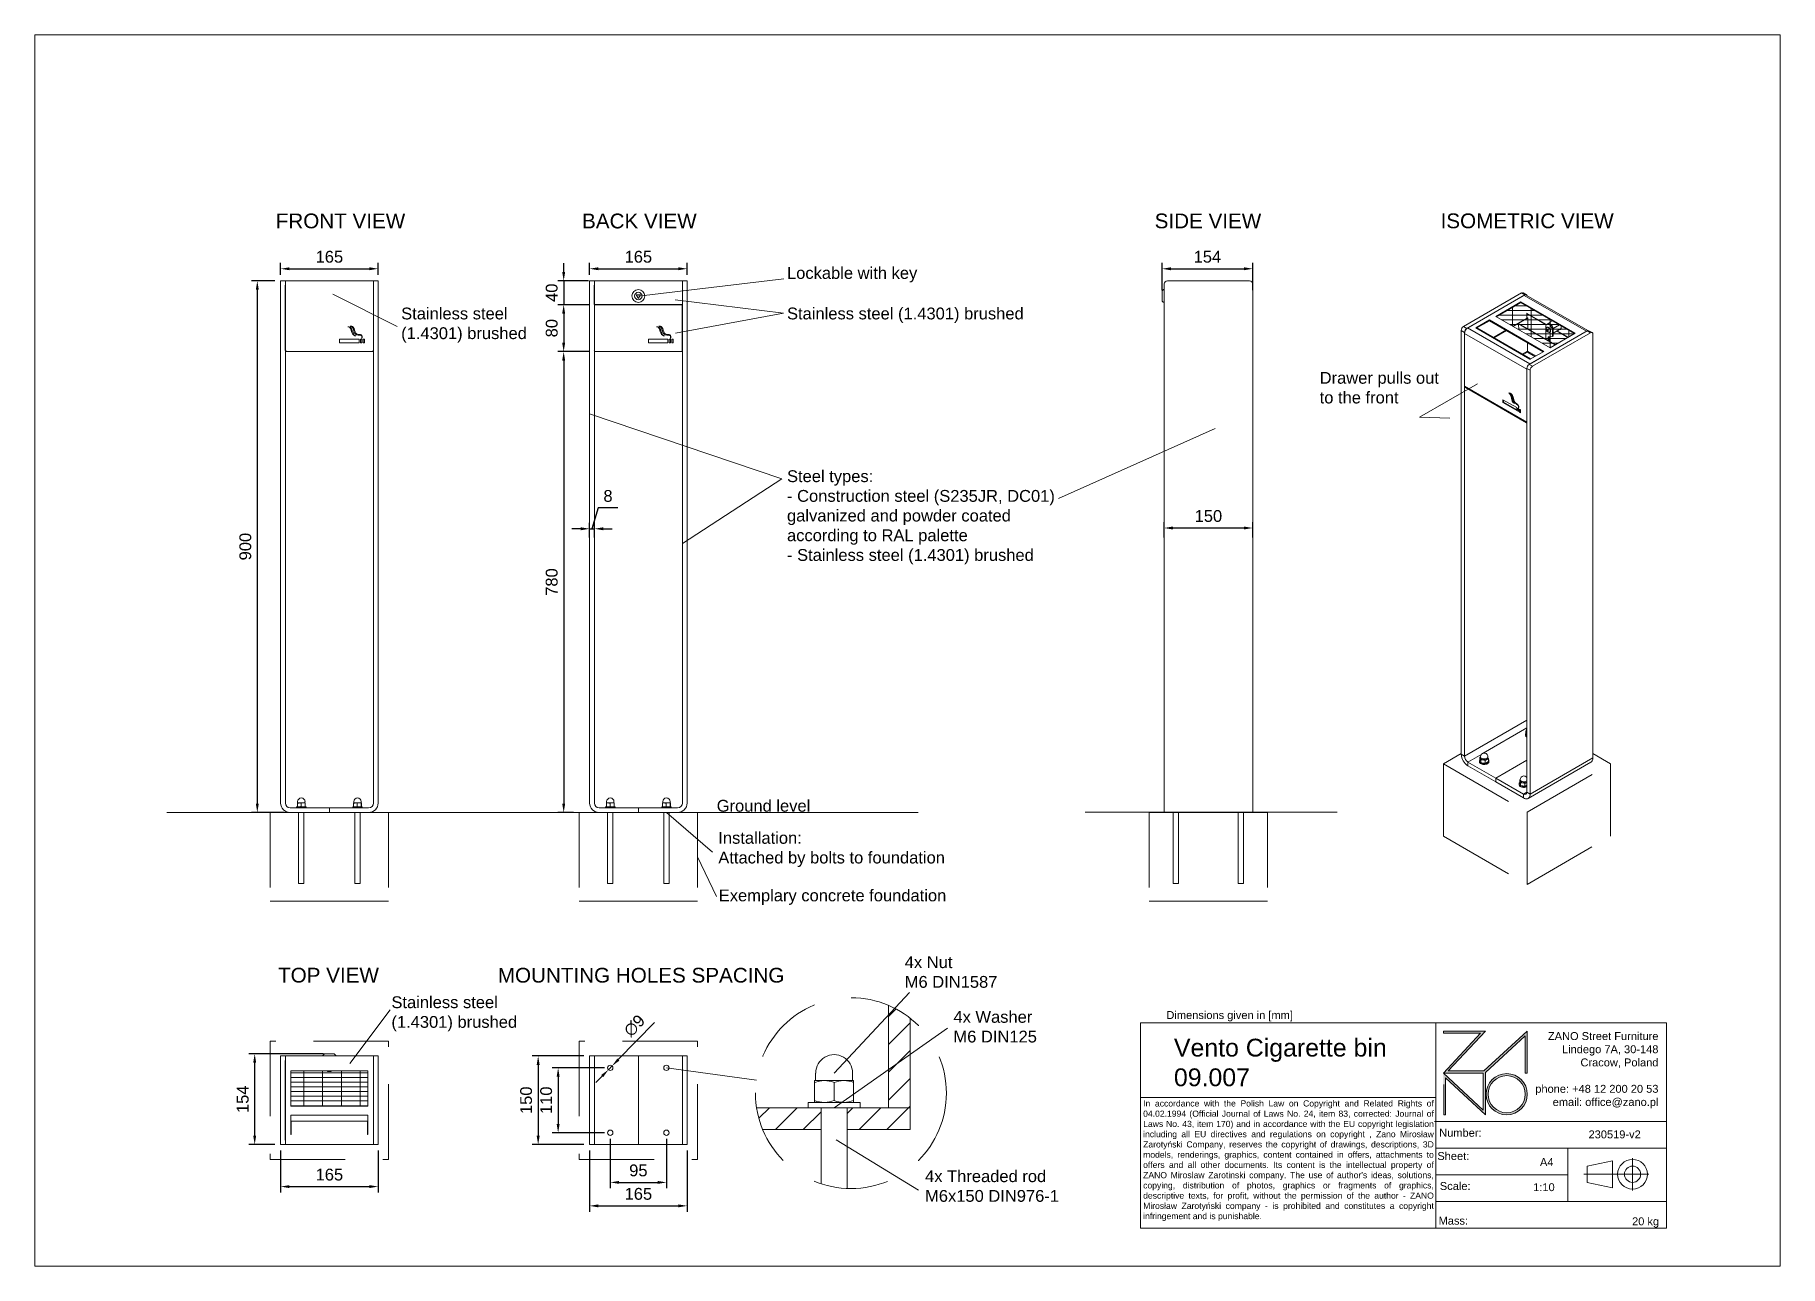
# Paper-space layout 'Layout1' of a CAD drawing. Header units: millimetres. Extents: x -15 to 281, y -7 to 201.
# The model-space entities are those that its viewports show. They can reach past a viewport. Long polylines and large blocks are cut down to what shows.
import ezdxf

# ---------------------------------------------------------------- set-up
doc = ezdxf.new("R2010")
doc.units = ezdxf.units.MM
doc.linetypes.add('HIDDEN', pattern=[1.905, 1.27, -0.635])
for name, color, linetype, lineweight in [('ZANO_O', 10, 'Continuous', 0), ('ZANO_R', 7, 'Continuous', 0), ('ZANO_R_przerywana', 7, 'HIDDEN', 0), ('ZANO_W', 1, 'Continuous', 0)]:
    doc.layers.add(name, color=color, linetype=linetype, lineweight=lineweight)
doc.layers.add('ZANO_P', color=7, linetype='Continuous', lineweight=0, true_color=0xffffff)
doc.styles.add('Arial', font='arial.ttf')
doc.styles.get("Standard").update_dxf_attribs({"font": 'ARIALUNI.TTF'})
doc.dimstyles.new('pl i ang', dxfattribs={"dimtxt": 50, "dimasz": 50, "dimexe": 1.25, "dimexo": 0.625, "dimgap": 10, "dimtad": 1, "dimtoh": 1, "dimtxsty": 'Standard', "dimcen": 2.5, "dimclrd": 1, "dimclre": 1, "dimclrt": 1, "dimadec": 0, "dimazin": 0, "dimtfac": 1, "dimtmove": 0, "dimatfit": 3, "dimfxl": 1, "dimarcsym": 1})

psp = doc.layouts.get("Layout1")

# ---------------------------------------------------------------- texts
at = {"layer": 'ZANO_O', "attachment_point": 1, "style": 'Arial'}
for s, insert, char_height, width in [('FRONT VIEW', (25.9, 170.99), 2.5, 27.6046), ('BACK VIEW', (77.75, 170.98), 2.5, 25.0476), ('SIDE VIEW', (174.67, 170.99), 2.5, 22.2681), ('ISOMETRIC VIEW', (223.07, 171), 2.5, 32.1424), ('\\pxql;{\\fArial|b0|i0|c238|p34;Lockable with key}', (112.44, 161.93), 2, 54.5279), ('\\pxql;Stainless steel \\P(1.4301) brushed', (47.13, 155.07), 2, 54.5279), ('\\pxql;Stainless steel (1.4301) brushed', (112.44, 155.07), 2, 54.5279), ('Drawer pulls out \\Pto the front', (202.6, 144.18), 2, 41.5512), ('\\pxql;Steel types:\\P- Construction steel (S235JR, DC01)\\Pgalvanized and powder coated\\Paccording to RAL palette\\P- Stainless steel (1.4301) brushed', (112.44, 127.53), 2, 54.5279), ('Ground level', (100.54, 71.74), 2, 19.6442), ('\\pxql;Installation:\\PAttached by bolts to foundation', (100.81, 66.31), 2, 43.6982), ('\\pxql;Exemplary concrete foundation', (100.89, 56.57), 2, 40.9408), ('4x Nut \\PM6 DIN1587', (132.37, 45.27), 2, 30.8338), ('TOP VIEW', (26.29, 43.32), 2.5, 24.0457), ('MOUNTING HOLES SPACING', (63.49, 43.31), 2.5, 51.246), ('\\pxql;Stainless steel \\P(1.4301) brushed', (45.48, 38.49), 2, 54.5279), ('4x Washer \\PM6 DIN125', (140.61, 36.01), 2, 33.1797), ('4x Threaded rod \\PM6x150 DIN976-1', (135.81, 9.04), 2, 27.1206)]:
    psp.add_mtext(s, dxfattribs=dict(at, insert=insert, char_height=char_height, width=width))
at = {"layer": 'ZANO_R', "attachment_point": 1, "style": 'Arial'}
for s, insert, char_height, width in [('Dimensions given in [mm]', (176.66, 35.99), 1.3388, 1792.8014), ('\\pxqr;ZANO Street Furniture\\PLindego 7A, 30-148\\PCracow, Poland\\P\\Pphone: +48 12 200 20 53\\Pemail: office@zano.pl', (227.66, 32.43), 1.3388, 32.2827), ("\\pxqj;In accordance with the Polish Law on Copyright and Related Rights of 04.02.1994 (Official Journal of Laws No. 24, item 83, corrected: Journal of Laws No. 43, item 170) and in accordance with the EU copyright legislation including all EU directives and regulations on copyright , Zano Mirosław Zarotyński Company, reserves the copyright of drawings, descriptions, 3D models, renderings, graphics, content contained in offers, attachments to offers and all other documents. Its content is the intellectual property of ZANO Miroslaw Zarotinski company. The use of author's ideas, solutions, copying, distribution of photos, graphics or fragments of graphics, descriptive texts, for profit, without the permission of the author - ZANO Mirosław Zarotyński company - is prohibited and constitutes a copyright infringement and is punishable.", (172.72, 20.88), 1.04, 49.0591), ('Number:', (222.83, 16.06), 1.339, 254.3232), ('230519-v2', (248.11, 15.79), 1.339, 10.9473), ('Sheet:', (222.52, 12.13), 1.339, 254.3232), ('A4', (239.89, 11.1), 1.339, 254.3232), ('Scale:', (222.94, 7.05), 1.339, 254.3232), ('1:10', (238.74, 6.85), 1.339, 4.2023), ('Mass:', (222.73, 1.18), 1.339, 254.3232), ('20 kg', (255.48, 1.07), 1.339, 5.8209)]:
    psp.add_mtext(s, dxfattribs=dict(at, insert=insert, char_height=char_height, width=width))
at = {"layer": 'ZANO_R', "color": 1, "insert": (177.93, 31.31), "char_height": 3.0126, "width": 44.3227, "attachment_point": 1, "style": 'Arial'}
psp.add_mtext('\\pxql;{\\C256;Vento Cigarette bin 09.007}', dxfattribs=at)

msp = doc.modelspace()

# ---------------------------------------------------------------- blocks, each defined once
blk = doc.blocks.new('*D404')
at = {"layer": 'ZANO_W', "color": 1, "lineweight": -2}
for p, q in [((619.6, 1695.6), (619.6, 1710.6)), ((661.5, 1680.6), (609.6, 1680.6)), ((619.6, 1680.6), (619.6, 1640.1)), ((662, 1640.1), (609.6, 1640.1)), ((619.6, 1625.1), (619.6, 1610.1))]:
    blk.add_line(p, q, dxfattribs=at)
at = {"layer": 'ZANO_W', "color": 1}
for points in [[(617.1, 1695.6), (622.1, 1695.6), (619.6, 1680.6)], [(622.1, 1625.1), (617.1, 1625.1), (619.6, 1640.1)]]:
    blk.add_solid(points, dxfattribs=at)
at = {"layer": 'ZANO_W', "color": 1, "insert": (599.4, 1660.3), "char_height": 20, "attachment_point": 5, "rotation": 90, "style": 'Arial'}
blk.add_mtext('40', dxfattribs=at)
blk = doc.blocks.new('*D405')
at = {"layer": 'ZANO_W', "color": 1, "lineweight": -2}
for p, q in [((662, 1640.1), (609.6, 1640.1)), ((619.6, 1625.1), (619.6, 1575.6)), ((662, 1560.6), (609.6, 1560.6))]:
    blk.add_line(p, q, dxfattribs=at)
at = {"layer": 'ZANO_W', "color": 1}
for points in [[(622.1, 1625.1), (617.1, 1625.1), (619.6, 1640.1)], [(617.1, 1575.6), (622.1, 1575.6), (619.6, 1560.6)]]:
    blk.add_solid(points, dxfattribs=at)
at = {"layer": 'ZANO_W', "color": 1, "insert": (599.4, 1600.3), "char_height": 20, "attachment_point": 5, "rotation": 90, "style": 'Arial'}
blk.add_mtext('80', dxfattribs=at)
blk = doc.blocks.new('*D406')
at = {"layer": 'ZANO_W', "color": 1, "lineweight": -2}
for p, q in [((662, 1560.6), (609.6, 1560.6)), ((619.6, 1545.6), (619.6, 795.6)), ((636, 780.6), (609.6, 780.6))]:
    blk.add_line(p, q, dxfattribs=at)
at = {"layer": 'ZANO_W', "color": 1}
for points in [[(622.1, 1545.6), (617.1, 1545.6), (619.6, 1560.6)], [(617.1, 795.6), (622.1, 795.6), (619.6, 780.6)]]:
    blk.add_solid(points, dxfattribs=at)
at = {"layer": 'ZANO_W', "color": 1, "insert": (599.4, 1170.6), "char_height": 20, "attachment_point": 5, "rotation": 90, "style": 'Arial'}
blk.add_mtext('780', dxfattribs=at)
blk = doc.blocks.new('*D408')
at = {"layer": 'ZANO_W', "color": 1, "lineweight": -2}
for p, q in [((663.5, 1690.6), (663.5, 1710.9)), ((678.5, 1700.9), (813.5, 1700.9)), ((828.5, 1690.6), (828.5, 1710.9))]:
    blk.add_line(p, q, dxfattribs=at)
at = {"layer": 'ZANO_W', "color": 1}
for points in [[(678.5, 1703.4), (678.5, 1698.4), (663.5, 1700.9)], [(813.5, 1698.4), (813.5, 1703.4), (828.5, 1700.9)]]:
    blk.add_solid(points, dxfattribs=at)
at = {"layer": 'ZANO_W', "color": 1, "insert": (746, 1721.1), "char_height": 20, "attachment_point": 5, "style": 'Arial'}
blk.add_mtext('165', dxfattribs=at)
blk = doc.blocks.new('*D409')
at = {"layer": 'ZANO_W', "color": 1, "lineweight": -2}
for p, q in [((1632.4, 1664.8), (1632.4, 1710.9)), ((1647.4, 1700.9), (1770.9, 1700.9)), ((1785.9, 1664.8), (1785.9, 1710.9))]:
    blk.add_line(p, q, dxfattribs=at)
at = {"layer": 'ZANO_W', "color": 1}
for points in [[(1647.4, 1703.4), (1647.4, 1698.4), (1632.4, 1700.9)], [(1770.9, 1698.4), (1770.9, 1703.4), (1785.9, 1700.9)]]:
    blk.add_solid(points, dxfattribs=at)
at = {"layer": 'ZANO_W', "color": 1, "insert": (1709.2, 1721.1), "char_height": 20, "attachment_point": 5, "style": 'Arial'}
blk.add_mtext('154', dxfattribs=at)
blk = doc.blocks.new('*D410')
at = {"layer": 'ZANO_W', "color": 1, "lineweight": -2}
for p, q in [((213, 371.9), (86.6, 371.9)), ((96.6, 233.4), (96.6, 356.9)), ((130.5, 218.4), (86.6, 218.4))]:
    blk.add_line(p, q, dxfattribs=at)
at = {"layer": 'ZANO_W', "color": 1}
for points in [[(99.1, 356.9), (94.1, 356.9), (96.6, 371.9)], [(94.1, 233.4), (99.1, 233.4), (96.6, 218.4)]]:
    blk.add_solid(points, dxfattribs=at)
at = {"layer": 'ZANO_W', "color": 1, "insert": (76.4, 295.1), "char_height": 20, "attachment_point": 5, "rotation": 90, "style": 'Arial'}
blk.add_mtext('154', dxfattribs=at)
blk = doc.blocks.new('*D411')
at = {"layer": 'ZANO_W', "color": 1, "lineweight": -2}
for p, q in [((140.5, 208.4), (140.5, 137.3)), ((305.5, 208.4), (305.5, 137.3)), ((155.5, 147.3), (290.5, 147.3))]:
    blk.add_line(p, q, dxfattribs=at)
at = {"layer": 'ZANO_W', "color": 1}
for points in [[(155.5, 149.8), (155.5, 144.8), (140.5, 147.3)], [(290.5, 144.8), (290.5, 149.8), (305.5, 147.3)]]:
    blk.add_solid(points, dxfattribs=at)
at = {"layer": 'ZANO_W', "color": 1, "insert": (223, 167.5), "char_height": 20, "attachment_point": 5, "style": 'Arial'}
blk.add_mtext('165', dxfattribs=at)
blk = doc.blocks.new('*D412')
at = {"layer": 'ZANO_W', "color": 1, "lineweight": -2}
for p, q in [((688.5, 348.4), (600.2, 348.4)), ((610.2, 333.4), (610.2, 253.4)), ((688.5, 238.4), (600.2, 238.4))]:
    blk.add_line(p, q, dxfattribs=at)
at = {"layer": 'ZANO_W', "color": 1}
for points in [[(612.7, 333.4), (607.7, 333.4), (610.2, 348.4)], [(607.7, 253.4), (612.7, 253.4), (610.2, 238.4)]]:
    blk.add_solid(points, dxfattribs=at)
at = {"layer": 'ZANO_W', "color": 1, "insert": (590, 293.4), "char_height": 20, "attachment_point": 5, "rotation": 90, "style": 'Arial'}
blk.add_mtext('110', dxfattribs=at)
blk = doc.blocks.new('*D413')
at = {"layer": 'ZANO_W', "color": 1, "lineweight": -2}
for p, q in [((698.5, 228.4), (698.5, 144.4)), ((793.5, 228.4), (793.5, 144.4)), ((713.5, 154.4), (778.5, 154.4))]:
    blk.add_line(p, q, dxfattribs=at)
at = {"layer": 'ZANO_W', "color": 1}
for points in [[(713.5, 156.9), (713.5, 151.9), (698.5, 154.4)], [(778.5, 151.9), (778.5, 156.9), (793.5, 154.4)]]:
    blk.add_solid(points, dxfattribs=at)
at = {"layer": 'ZANO_W', "color": 1, "insert": (746, 174.6), "char_height": 20, "attachment_point": 5, "style": 'Arial'}
blk.add_mtext('95', dxfattribs=at)
blk = doc.blocks.new('*D414')
at = {"layer": 'ZANO_W', "color": 1, "lineweight": -2}
for p, q in [((712.1, 362.3), (773.5, 424.8)), ((684.8, 334.4), (674.3, 323.7)), ((695.3, 345.1), (701.6, 351.6))]:
    blk.add_line(p, q, dxfattribs=at)
at = {"layer": 'ZANO_W', "color": 1}
for points in [[(710.4, 364), (713.9, 360.5), (701.6, 351.6)], [(686.6, 332.7), (683.1, 336.2), (695.3, 345.1)]]:
    blk.add_solid(points, dxfattribs=at)
at = {"layer": 'ZANO_W', "color": 1, "insert": (739.4, 419.7), "char_height": 20, "attachment_point": 5, "rotation": 45.562, "style": 'Arial'}
blk.add_mtext('∅9', dxfattribs=at)
blk = doc.blocks.new('*D415')
at = {"layer": 'ZANO_W', "color": 1, "lineweight": -2}
for p, q in [((653.5, 368.4), (566.4, 368.4)), ((576.4, 353.4), (576.4, 233.4)), ((653.5, 218.4), (566.4, 218.4))]:
    blk.add_line(p, q, dxfattribs=at)
at = {"layer": 'ZANO_W', "color": 1}
for points in [[(578.9, 353.4), (573.9, 353.4), (576.4, 368.4)], [(573.9, 233.4), (578.9, 233.4), (576.4, 218.4)]]:
    blk.add_solid(points, dxfattribs=at)
at = {"layer": 'ZANO_W', "color": 1, "insert": (556.1, 293.4), "char_height": 20, "attachment_point": 5, "rotation": 90, "style": 'Arial'}
blk.add_mtext('150', dxfattribs=at)
blk = doc.blocks.new('*D416')
at = {"layer": 'ZANO_W', "color": 1, "lineweight": -2}
for p, q in [((663.5, 208.4), (663.5, 104.7)), ((828.5, 208.4), (828.5, 104.7)), ((678.5, 114.7), (813.5, 114.7))]:
    blk.add_line(p, q, dxfattribs=at)
at = {"layer": 'ZANO_W', "color": 1}
for points in [[(678.5, 117.2), (678.5, 112.2), (663.5, 114.7)], [(813.5, 112.2), (813.5, 117.2), (828.5, 114.7)]]:
    blk.add_solid(points, dxfattribs=at)
at = {"layer": 'ZANO_W', "color": 1, "insert": (746, 134.9), "char_height": 20, "attachment_point": 5, "style": 'Arial'}
blk.add_mtext('165', dxfattribs=at)
blk = doc.blocks.new('*D417')
at = {"layer": 'ZANO_W', "color": 1, "lineweight": -2}
for p, q in [((663.5, 1245.8), (663.5, 1270.8)), ((678.1, 1296), (667.5, 1260.8)), ((671.5, 1245.8), (671.5, 1270.8)), ((711.2, 1296), (678.1, 1296)), ((648.5, 1260.8), (633.5, 1260.8)), ((663.5, 1260.8), (671.5, 1260.8)), ((686.5, 1260.8), (701.5, 1260.8))]:
    blk.add_line(p, q, dxfattribs=at)
at = {"layer": 'ZANO_W', "color": 1}
for points in [[(648.5, 1258.3), (648.5, 1263.3), (663.5, 1260.8)], [(686.5, 1263.3), (686.5, 1258.3), (671.5, 1260.8)]]:
    blk.add_solid(points, dxfattribs=at)
at = {"layer": 'ZANO_W', "color": 1, "insert": (694.6, 1316.2), "char_height": 20, "attachment_point": 5, "style": 'Arial'}
blk.add_mtext('8', dxfattribs=at)
blk = doc.blocks.new('*D428')
at = {"layer": 'ZANO_W', "color": 1, "lineweight": -2}
for p, q in [((140.5, 1690.6), (140.5, 1710.9)), ((155.5, 1700.9), (290.5, 1700.9)), ((305.5, 1690.6), (305.5, 1710.9))]:
    blk.add_line(p, q, dxfattribs=at)
at = {"layer": 'ZANO_W', "color": 1}
for points in [[(155.5, 1703.4), (155.5, 1698.4), (140.5, 1700.9)], [(290.5, 1698.4), (290.5, 1703.4), (305.5, 1700.9)]]:
    blk.add_solid(points, dxfattribs=at)
at = {"layer": 'ZANO_W', "color": 1, "insert": (223, 1721.1), "char_height": 20, "attachment_point": 5, "style": 'Arial'}
blk.add_mtext('165', dxfattribs=at)
blk = doc.blocks.new('*D431')
at = {"layer": 'ZANO_W', "color": 1, "lineweight": -2}
for p, q in [((130.5, 1680.6), (91, 1680.6)), ((101, 1665.6), (101, 795.6)), ((146.5, 780.6), (91, 780.6))]:
    blk.add_line(p, q, dxfattribs=at)
at = {"layer": 'ZANO_W', "color": 1}
for points in [[(103.5, 1665.6), (98.5, 1665.6), (101, 1680.6)], [(98.5, 795.6), (103.5, 795.6), (101, 780.6)]]:
    blk.add_solid(points, dxfattribs=at)
at = {"layer": 'ZANO_W', "color": 1, "insert": (80.8, 1230.6), "char_height": 20, "attachment_point": 5, "rotation": 90, "style": 'Arial'}
blk.add_mtext('900', dxfattribs=at)
blk = doc.blocks.new('*D432')
at = {"layer": 'ZANO_W', "color": 1, "lineweight": -2}
for p, q in [((1635.9, 1245.8), (1635.9, 1272.1)), ((1785.9, 1245.8), (1785.9, 1272.1)), ((1650.9, 1262.1), (1770.9, 1262.1))]:
    blk.add_line(p, q, dxfattribs=at)
at = {"layer": 'ZANO_W', "color": 1}
for points in [[(1650.9, 1264.6), (1650.9, 1259.6), (1635.9, 1262.1)], [(1770.9, 1259.6), (1770.9, 1264.6), (1785.9, 1262.1)]]:
    blk.add_solid(points, dxfattribs=at)
at = {"layer": 'ZANO_W', "color": 1, "insert": (1710.9, 1282.3), "char_height": 20, "attachment_point": 5, "style": 'Arial'}
blk.add_mtext('150', dxfattribs=at)

# ---------------------------------------------------------------- dimensions: what is measured, and where the dimension line sits
at = {"layer": 'ZANO_W'}
for base, p1, p2, picture, middle in [((305.5, 1700.9), (140.5, 1680.6), (305.5, 1680.6), '*D428', (223, 1721.1)), ((828.5, 1700.9), (663.5, 1680.6), (828.5, 1680.6), '*D408', (746, 1721.1)), ((1785.94373, 1700.92207), (1632.44372, 1654.81283), (1785.94373, 1654.81283), '*D409', (1709.19373, 1721.13353)), ((671.5, 1260.8), (663.5, 1235.8), (671.5, 1235.8), '*D417', (688.1, 1316.2)), ((1785.9, 1262.1), (1635.9, 1235.8), (1785.9, 1235.8), '*D432', (1710.9, 1282.3)), ((793.5, 154.4), (698.5, 238.4), (793.5, 238.4), '*D413', (746, 174.6)), ((305.5, 147.3), (140.5, 218.4), (305.5, 218.4), '*D411', (223, 167.5))]:
    dim = msp.add_linear_dim(base=base, p1=p1, p2=p2, dimstyle='pl i ang', override={"dimtxt": 20, "dimasz": 15, "dimexe": 10, "dimexo": 10, "dimtoh": 0, "dimdec": 0, "dimtxsty": 'Arial', "dimtdec": 0, "dimtmove": 1}, dxfattribs=at)
    dim.commit()
    dim.dimension.update_dxf_attribs({"geometry": picture, "text_midpoint": middle})
dim = msp.add_linear_dim(base=(619.57149, 1640.06282), p1=(671.49682, 1680.56281), p2=(671.99681, 1640.06282), angle=90, dimstyle='pl i ang', override={"dimtxt": 20, "dimasz": 15, "dimexe": 10, "dimexo": 10, "dimtoh": 0, "dimdec": 0, "dimtxsty": 'Arial', "dimtdec": 0, "dimtmove": 1}, dxfattribs=at)
dim.commit()
dim.dimension.update_dxf_attribs({"geometry": '*D404', "text_midpoint": (619.57149, 1660.31282), "dimtype": 160})
for base, p1, p2, picture, middle in [((101, 780.6), (140.5, 1680.6), (156.5, 780.6), '*D431', (80.8, 1230.6)), ((619.57149, 1560.5628), (671.99681, 1640.06282), (671.99681, 1560.5628), '*D405', (599.36003, 1600.31281)), ((619.6, 780.6), (672, 1560.6), (646, 780.6), '*D406', (599.4, 1170.6)), ((96.56713, 371.854633), (140.492465, 218.354627), (222.99246, 371.854633), '*D410', (76.35567, 295.10463)), ((610.2, 238.4), (698.5, 348.4), (698.5, 238.4), '*D412', (590, 293.4))]:
    dim = msp.add_linear_dim(base=base, p1=p1, p2=p2, angle=90, dimstyle='pl i ang', override={"dimtxt": 20, "dimasz": 15, "dimexe": 10, "dimexo": 10, "dimtoh": 0, "dimdec": 0, "dimtxsty": 'Arial', "dimtdec": 0, "dimtmove": 1}, dxfattribs=at)
    dim.commit()
    dim.dimension.update_dxf_attribs({"geometry": picture, "text_midpoint": middle})
dim = msp.add_diameter_dim_2p(p1=(695.3, 345.1), p2=(701.6, 351.6), dimstyle='pl i ang', override={"dimtxt": 20, "dimasz": 15, "dimexe": 10, "dimexo": 10, "dimtoh": 0, "dimdec": 0, "dimtxsty": 'Arial', "dimtdec": 0, "dimtmove": 1}, dxfattribs=at)
dim.commit()
dim.dimension.update_dxf_attribs({"geometry": '*D414', "text_midpoint": (754.2, 405.2), "dimtype": 163})
for p1, p2, distance, picture, middle in [((663.5, 368.4), (663.5, 218.4), -87.1, '*D415', (556.1, 293.4)), ((663.5, 218.4), (828.5, 218.4), -103.6, '*D416', (746, 134.9))]:
    dim = msp.add_aligned_dim(p1=p1, p2=p2, distance=distance, dimstyle='pl i ang', override={"dimtxt": 20, "dimasz": 15, "dimexe": 10, "dimexo": 10, "dimtoh": 0, "dimdec": 0, "dimtxsty": 'Arial', "dimtdec": 0, "dimtmove": 1}, dxfattribs=at)
    dim.commit()
    dim.dimension.update_dxf_attribs({"geometry": picture, "text_midpoint": middle})

# ---------------------------------------------------------------- hatches: boundary and pattern name
at = {"layer": 'ZANO_R'}
h = msp.add_hatch(dxfattribs=at)
h.set_pattern_fill('GRATE', color=256, scale=10, style=0)
h.set_pattern_definition([(0, (-1235.07, 42.859), (0, 7.9375), []), (90, (-1235.07, 42.86), (-31.75, 2e-15), [])])
h.paths.add_polyline_path([(2239.6, 1644.8), (2331.5, 1591.7), (2289.1, 1567.2), (2197.2, 1620.3)], flags=0)
h = msp.add_hatch(dxfattribs=at)
h.set_pattern_fill('GRATE', color=256, scale=10, style=0)
h.set_pattern_definition([(0, (-709.173, -1080.976), (0, 7.9375), []), (90, (-709.173, -1080.976), (-31.75, 2e-15), [])])
h.paths.add_polyline_path([(158, 343.4), (158, 283.4), (288, 283.4), (288, 343.4)], flags=0)

# ---------------------------------------------------------------- linework, layer by layer
for p, q in [((148.5, 1680.6), (140.5, 1680.6)), ((140.5, 1680.6), (140.5, 1675.1)), ((140.5, 796.6), (140.5, 1675.1)), ((148.4, 1673.1), (148.4, 1563.3)), ((148.5, 1675.1), (148.5, 1680.6)), ((148.5, 1680.6), (297.5, 1680.6)), ((148.5, 796.6), (148.5, 1675.1)), ((297.5, 1680.6), (305.5, 1680.6)), ((297.5, 1675.1), (297.5, 1680.6)), ((297.5, 796.6), (297.5, 1675.1)), ((297.5, 1673.1), (297.5, 1563.3)), ((305.5, 1680.6), (305.5, 1675.1)), ((305.5, 796.6), (305.5, 1675.1)), ((671.5, 1680.6), (663.5, 1680.6)), ((663.5, 1680.6), (663.5, 1675.1)), ((663.5, 796.6), (663.5, 1675.1)), ((671.4, 1673.1), (671.4, 1640.6)), ((671.5, 1675.1), (671.5, 1680.6)), ((820.5, 1680.6), (671.5, 1680.6)), ((671.5, 796.6), (671.5, 1675.1)), ((746, 1650.4), (742.2, 1657)), ((742.2, 1657), (749.8, 1657)), ((749.8, 1657), (746, 1650.4)), ((820.5, 1680.6), (828.5, 1680.6)), ((820.5, 1675.1), (820.5, 1680.6)), ((820.5, 796.6), (820.5, 1675.1)), ((820.5, 1673.1), (820.5, 1640.6)), ((828.5, 1680.6), (828.5, 1675.1)), ((828.5, 796.6), (828.5, 1675.1)), ((1632.4, 1646.3), (1632.4, 1663.4)), ((1634.3, 1665.4), (1632.6, 1663.7)), ((1635.4, 1665.6), (1634.7, 1665.6)), ((1635.9, 796.6), (1635.9, 1675.1)), ((1641.4, 1680.6), (1780.4, 1680.6)), ((1785.9, 796.6), (1785.9, 1675.1)), ((2241, 1659.9), (2142.7, 1603.1)), ((2246.7, 1656.6), (2148.4, 1599.9)), ((2245.2, 1655.8), (2149.7, 1600.7)), ((2246.7, 1656.6), (2241, 1659.9)), ((2249.4, 1656.9), (2243.7, 1660.2)), ((2245.2, 1655.8), (2350.6, 1595)), ((2352.9, 1596.2), (2249, 1656.2)), ((820.5, 1640.6), (671.4, 1640.6)), ((672, 1640.1), (672, 1563.6)), ((672, 1640.1), (820, 1640.1)), ((743.6, 1640.6), (744.4, 1640.1)), ((746, 1650.4), (746, 1651.4)), ((753.7, 1640.6), (753.7, 1640.1)), ((820, 1640.1), (820, 1563.6)), ((1632.6, 1645.9), (1634.3, 1644.2)), ((1634.7, 1644.1), (1635.4, 1644.1)), ((2239.6, 1644.8), (2197.2, 1620.3)), ((2197.2, 1620.3), (2239.6, 1644.8)), ((2239.6, 1643.6), (2198.2, 1619.7)), ((2331.5, 1591.7), (2239.6, 1644.8)), ((2239.6, 1643.6), (2239.6, 1644.8)), ((2239.6, 1644.8), (2331.5, 1591.7)), ((2330.4, 1591.1), (2239.6, 1643.6)), ((2249.5, 1625.6), (2283, 1606.3)), ((2249.8, 1625), (2250.2, 1625.2)), ((2249.8, 1625), (2249.8, 1617.2)), ((2282.8, 1606), (2249.8, 1625)), ((2138.8, 1596.4), (2144.5, 1593.1)), ((2138.8, 879.1), (2138.8, 1596.4)), ((2148.4, 1599.9), (2142.7, 1603.1)), ((2149.7, 1600.7), (2255.2, 1539.8)), ((2186.5, 1614.2), (2163.5, 1600.8)), ((2163.5, 1600.8), (2163.7, 1600.7)), ((2255.2, 1547.9), (2163.7, 1600.7)), ((2256.2, 1548.2), (2165, 1600.9)), ((2186.5, 1612.9), (2165.3, 1600.7)), ((2278.5, 1561.1), (2186.5, 1614.2)), ((2186.5, 1612.9), (2186.5, 1614.2)), ((2277.4, 1560.5), (2186.5, 1612.9)), ((2193.3, 1584.6), (2214.5, 1596.8)), ((2194, 1584.2), (2215.2, 1596.4)), ((2197.2, 1620.3), (2289.1, 1567.2)), ((2289.1, 1567.2), (2197.2, 1620.3)), ((2226.2, 1603.5), (2250.9, 1617.8)), ((2226.9, 1603.1), (2235.1, 1607.9)), ((2235.1, 1607.9), (2235.8, 1608.4)), ((2297.3, 1572), (2235.1, 1607.9)), ((2235.1, 1607.9), (2236.9, 1597.4)), ((2298.1, 1572.5), (2235.8, 1608.4)), ((2235.9, 1608.4), (2251.6, 1617.4)), ((2250.9, 1617.8), (2251.6, 1617.4)), ((2251.6, 1599.3), (2251.6, 1617.4)), ((2253.7, 1539.1), (2352, 1595.8)), ((2282.2, 1603.4), (2282.2, 1581.7)), ((2283.4, 1597.9), (2284.5, 1598)), ((2283.4, 1596.5), (2283.4, 1597.9)), ((2284.5, 1597.2), (2283.4, 1596.5)), ((2284.5, 1595.2), (2283.4, 1596.5)), ((2285.2, 1607.8), (2283.8, 1607)), ((2284.1, 1601.8), (2283.8, 1601.7)), ((2284.5, 1598), (2285.5, 1596.7)), ((2284.5, 1598), (2284.5, 1597.9)), ((2284.5, 1597.9), (2284.5, 1598)), ((2284.5, 1597.2), (2284.5, 1597.9)), ((2285, 1596.5), (2284.5, 1597.2)), ((2285.5, 1595.8), (2284.5, 1595.2)), ((2285.5, 1595.3), (2284.5, 1595.2)), ((2285.5, 1595.9), (2285, 1596.5)), ((2285.5, 1596.7), (2285.5, 1595.3)), ((2293.4, 1612.5), (2285.6, 1608)), ((2287.2, 1601.1), (2287.2, 1601.1)), ((2289.7, 1596.7), (2289.7, 1596.8)), ((2294.6, 1597.9), (2293.1, 1597.1)), ((2293.1, 1586.2), (2293.1, 1597.1)), ((2294.6, 1591.7), (2307.9, 1599.4)), ((2294.6, 1587), (2294.6, 1597.9)), ((2305, 1605.8), (2294.7, 1599.9)), ((2294.7, 1599.9), (2294.7, 1592.1)), ((2308, 1599.8), (2294.7, 1592.1)), ((2319.5, 1584.8), (2301, 1595.4)), ((2301.4, 1595.6), (2319.8, 1585)), ((2308, 1599.4), (2307.9, 1599.4)), ((2308, 1604.1), (2308, 1599.1)), ((2352, 1595.8), (2357.7, 1592.5)), ((2360.4, 1592.8), (2354.8, 1596.1)), ((273.5, 1581.6), (240.4, 1581.6)), ((240.4, 1581.6), (240.4, 1575.6)), ((240.4, 1575.6), (273.5, 1575.6)), ((273.5, 1575.6), (273.5, 1581.6)), ((275.7, 1581.6), (275.7, 1575.6)), ((277.9, 1581.6), (275.7, 1581.6)), ((275.7, 1575.6), (277.9, 1575.6)), ((277.9, 1575.6), (277.9, 1581.6)), ((282.5, 1581.6), (280.3, 1581.6)), ((280.3, 1581.6), (280.3, 1575.6)), ((280.3, 1575.6), (282.5, 1575.6)), ((282.5, 1575.6), (282.5, 1581.6)), ((671.5, 1575.6), (672, 1575.6)), ((795.9, 1581.6), (762.9, 1581.6)), ((762.9, 1581.6), (762.9, 1575.6)), ((762.9, 1575.6), (795.9, 1575.6)), ((795.9, 1575.6), (795.9, 1581.6)), ((800.4, 1581.6), (798.1, 1581.6)), ((798.1, 1581.6), (798.1, 1575.6)), ((798.1, 1575.6), (800.4, 1575.6)), ((800.4, 1575.6), (800.4, 1581.6)), ((805, 1581.6), (802.7, 1581.6)), ((802.7, 1581.6), (802.7, 1575.6)), ((802.7, 1575.6), (805, 1575.6)), ((805, 1575.6), (805, 1581.6)), ((820.5, 1575.6), (820, 1575.6)), ((2144.4, 1591.5), (2249.9, 1530.7)), ((2144.4, 1591.5), (2144.4, 1501.9)), ((2144.5, 875.8), (2144.5, 1593.1)), ((2251, 1561.4), (2251, 1575.7)), ((2350.6, 1595), (2255.2, 1539.8)), ((2259.4, 1535.8), (2357.7, 1592.5)), ((2287.4, 1585.4), (2286, 1584.6)), ((2286, 1584.6), (2286, 1579.5)), ((2293.1, 1586.2), (2286.7, 1585.6)), ((2287.4, 1585.4), (2287.4, 1578.6)), ((2288.5, 1593.5), (2288.8, 1593.6)), ((2331.5, 1591.7), (2289.1, 1567.2)), ((2331.5, 1591.7), (2289.1, 1567.2)), ((2293.1, 1586.2), (2294.6, 1587)), ((2294.7, 1592.1), (2294.6, 1591.9)), ((2361.6, 872.9), (2361.6, 1590.3)), ((149, 1560.6), (149, 1561.6)), ((151.1, 1560.6), (149, 1560.6)), ((151.1, 1560.6), (294.8, 1560.6)), ((297, 1560.6), (294.8, 1560.6)), ((297, 1560.6), (297, 1561.6)), ((672, 1563.6), (672, 1560.6)), ((672, 1560.6), (820, 1560.6)), ((820, 1563.6), (820, 1560.6)), ((2251, 1561.5), (2242.1, 1556.4)), ((2243.5, 1555.6), (2250.9, 1559.9)), ((2250.9, 1559.9), (2250.9, 1559.6)), ((2250.9, 1559.9), (2263.6, 1552.5)), ((2265, 1553.3), (2251, 1561.4)), ((2253.7, 1539.1), (2259.4, 1535.8)), ((2255.4, 1547.8), (2255.2, 1547.9)), ((2278.5, 1561.1), (2255.4, 1547.8)), ((2255.5, 1529), (2249.8, 1532.3)), ((2249.8, 815), (2249.8, 1532.3)), ((2249.9, 1530.7), (2249.9, 1441)), ((2255.5, 811.7), (2255.5, 1529)), ((2144.4, 1501.9), (2249.9, 1441)), ((2146, 1500.1), (2249.5, 1440.3)), ((2232.8, 1465.8), (2209.5, 1479.3)), ((2209.5, 1479.3), (2209.5, 1474.4)), ((2210.5, 1478.7), (2210.5, 1475)), ((2210.5, 1475), (2209.5, 1474.4)), ((2209.5, 1474.4), (2232.8, 1460.9)), ((2210.5, 1475), (2232.8, 1462.1)), ((2232.6, 1472.7), (2231.6, 1472.1)), ((2232.8, 1460.9), (2232.8, 1465.8)), ((2234.4, 1464.9), (2234.4, 1460)), ((2236, 1464), (2234.4, 1464.9)), ((2235.5, 1460.6), (2234.4, 1460)), ((2234.4, 1460), (2236, 1459)), ((2235.5, 1464.3), (2235.5, 1460.6)), ((2235.5, 1460.6), (2236, 1460.3)), ((2236, 1459), (2236, 1464)), ((2239.3, 1462.1), (2237.7, 1463)), ((2237.7, 1463), (2237.7, 1458.1)), ((2238.7, 1458.7), (2237.7, 1458.1)), ((2237.7, 1458.1), (2239.3, 1457.2)), ((2238.7, 1462.4), (2238.7, 1458.7)), ((2238.7, 1458.7), (2239.3, 1458.4)), ((2239.3, 1457.2), (2239.3, 1462.1)), ((2249.8, 936.6), (2144.5, 875.8)), ((2175.8, 880.8), (2249.8, 923.6)), ((2249.2, 919.4), (2248.4, 918.8)), ((2248.4, 918.8), (2248.4, 914.4)), ((2249.2, 919.8), (2249.2, 918)), ((2247.5, 912.6), (2247.5, 911.3)), ((2144.5, 875.8), (2138.8, 879.1)), ((2150.1, 866), (2173.5, 879.5)), ((2150.1, 866), (2197.2, 838.9)), ((2150.1, 866), (2150.1, 859.5)), ((2150.1, 859.5), (2197.2, 832.3)), ((2169.7, 867.7), (2169.7, 866.4)), ((2171.5, 874.5), (2170.6, 873.9)), ((2170.6, 873.9), (2170.6, 869.5)), ((2171.5, 874.9), (2171.5, 873.1)), ((2171.6, 874.1), (2171.5, 874.9)), ((2172.1, 869.7), (2172.1, 865.3)), ((2172.1, 869.7), (2175.7, 869.5)), ((2179.3, 864), (2175.7, 864.2)), ((2179.3, 868.3), (2182, 870.2)), ((2179.3, 868.3), (2179.3, 864)), ((2184.8, 866.8), (2182, 864.9)), ((2184, 873.1), (2184, 874.9)), ((2184, 874.1), (2184.1, 873.8)), ((2184, 874.1), (2184.1, 873.8)), ((2184.8, 871.2), (2184.8, 866.8)), ((2185.7, 866.4), (2185.7, 867.7)), ((2197.2, 838.9), (2249.8, 869.3)), ((2252.2, 804.4), (2358.2, 865.6)), ((2255.5, 811.7), (2361.6, 872.9)), ((2244.2, 811.7), (2197.2, 838.9)), ((2197.2, 832.3), (2197.2, 838.9)), ((2244.2, 805.2), (2197.2, 832.3)), ((2236.9, 828.9), (2236.9, 827.6)), ((2238.6, 835.7), (2237.8, 835.1)), ((2237.8, 835.1), (2237.8, 830.8)), ((2238.6, 836.1), (2238.6, 834.3)), ((2238.8, 835.3), (2238.6, 836.1)), ((2239.3, 830.9), (2239.3, 826.5)), ((2239.3, 830.9), (2242.9, 830.7)), ((2246.4, 829.5), (2249.2, 831.5)), ((2246.4, 829.5), (2246.4, 825.2)), ((169.2, 798.9), (169.2, 796.8)), ((181.7, 796.8), (181.7, 798.9)), ((264.2, 798.9), (264.2, 796.8)), ((276.7, 796.8), (276.7, 798.9)), ((692.2, 798.9), (692.2, 796.8)), ((704.7, 796.8), (704.7, 798.9)), ((787.2, 798.9), (787.2, 796.8)), ((799.7, 796.8), (799.7, 798.9)), ((2246.4, 825.2), (2242.9, 825.4)), ((2249.8, 815), (2244.2, 811.7)), ((2244.2, 811.7), (2244.2, 805.2)), ((2249.8, 826.6), (2249.2, 826.1)), ((2249.4, 825.1), (2249.8, 825.3)), ((2249.4, 823.8), (2249.8, 824)), ((2249.8, 815), (2255.5, 811.7)), ((-52, 780.6), (510.2, 780.6)), ((123, 780.6), (323, 780.6)), ((323, 780.6), (123, 780.6)), ((156.5, 788.6), (223, 788.6)), ((167.5, 790.2), (167.5, 788.6)), ((167.5, 790.2), (183.4, 790.2)), ((168.8, 796.1), (168.8, 790.7)), ((168.8, 790.7), (169, 790.2)), ((171.9, 796.7), (169, 796.7)), ((179.9, 780.6), (171, 780.6)), ((179.9, 780.6), (171, 780.6)), ((178.4, 796.7), (171.9, 796.7)), ((175.1, 796.1), (178.4, 796.7)), ((175.1, 796.1), (175.1, 790.7)), ((182, 796.7), (178.4, 796.7)), ((181.8, 790.7), (178.4, 790.2)), ((181.8, 796.1), (182, 796.7)), ((181.8, 796.1), (181.8, 790.7)), ((182.2, 790.7), (182, 790.2)), ((182.2, 796.1), (182.2, 790.7)), ((183.4, 790.2), (183.5, 790.2)), ((183.5, 788.6), (183.5, 790.2)), ((289.5, 788.6), (223, 788.6)), ((223, 780.6), (223, 788.6)), ((262.5, 790.2), (262.5, 788.6)), ((262.5, 790.2), (278.4, 790.2)), ((263.8, 796.1), (263.8, 790.7)), ((263.8, 790.7), (264, 790.2)), ((266.9, 796.7), (264, 796.7)), ((274.9, 780.6), (266, 780.6)), ((274.9, 780.6), (266, 780.6)), ((273.4, 796.7), (266.9, 796.7)), ((270.1, 796.1), (273.4, 796.7)), ((270.1, 796.1), (270.1, 790.7)), ((277, 796.7), (273.4, 796.7)), ((276.8, 790.7), (273.4, 790.2)), ((276.8, 796.1), (277, 796.7)), ((276.8, 796.1), (276.8, 790.7)), ((277.2, 790.7), (277, 790.2)), ((277.2, 796.1), (277.2, 790.7)), ((278.4, 790.2), (278.5, 790.2)), ((278.5, 788.6), (278.5, 790.2)), ((421.6, 780.6), (1219.8, 780.6)), ((646, 780.6), (846, 780.6)), ((846, 780.6), (646, 780.6)), ((679.5, 788.6), (746, 788.6)), ((690.5, 790.2), (690.5, 788.6)), ((690.5, 790.2), (706.5, 790.2)), ((691.8, 796.1), (691.8, 790.7)), ((691.8, 790.7), (692, 790.2)), ((694.9, 796.7), (692, 796.7)), ((694, 780.6), (703, 780.6)), ((694, 780.6), (703, 780.6)), ((701.4, 796.7), (694.9, 796.7)), ((698.1, 796.1), (701.4, 796.7)), ((698.1, 796.1), (698.1, 790.7)), ((705, 796.7), (701.4, 796.7)), ((704.8, 790.7), (701.4, 790.2)), ((704.8, 796.1), (705, 796.7)), ((704.8, 796.1), (704.8, 790.7)), ((705.2, 790.7), (705, 790.2)), ((705.2, 796.1), (705.2, 790.7)), ((706.5, 788.6), (706.5, 790.2)), ((746, 780.6), (746, 788.6)), ((812.5, 788.6), (746, 788.6)), ((785.5, 790.2), (785.5, 788.6)), ((785.5, 790.2), (801.5, 790.2)), ((786.8, 796.1), (786.8, 790.7)), ((786.8, 790.7), (787, 790.2)), ((789.9, 796.7), (787, 796.7)), ((789, 780.6), (798, 780.6)), ((789, 780.6), (798, 780.6)), ((796.4, 796.7), (789.9, 796.7)), ((793.1, 796.1), (796.4, 796.7)), ((793.1, 796.1), (793.1, 790.7)), ((800, 796.7), (796.4, 796.7)), ((799.8, 790.7), (796.4, 790.2)), ((799.8, 796.1), (800, 796.7)), ((799.8, 796.1), (799.8, 790.7)), ((800.2, 790.7), (800, 790.2)), ((800.2, 796.1), (800.2, 790.7)), ((801.5, 788.6), (801.5, 790.2)), ((1502.1, 781), (1929, 781)), ((1610.9, 780.6), (1810.9, 780.6)), ((1810.9, 780.6), (1610.9, 780.6)), ((1635.9, 780.6), (1635.9, 796.6)), ((1651.4, 780.6), (1660.4, 780.6)), ((1651.4, 780.6), (1660.4, 780.6)), ((1761.4, 780.6), (1770.4, 780.6)), ((1761.4, 780.6), (1770.4, 780.6)), ((1785.9, 780.6), (1785.9, 796.6)), ((1169.3, 454.1), (1169.3, 280.7)), ((1169.3, 435.1), (1182, 447.9)), ((1169.3, 388), (1206, 424.7)), ((1206, 432.2), (1206, 280.7)), ((140.5, 368.4), (148.5, 368.4)), ((140.5, 362.9), (140.5, 368.4)), ((140.5, 362.9), (140.5, 223.9)), ((148.4, 360.9), (148.4, 225.9)), ((148.5, 368.4), (148.5, 362.9)), ((148.5, 368.4), (297.5, 368.4)), ((148.5, 362.9), (148.5, 223.9)), ((212.2, 369.6), (212.2, 368.9)), ((214.1, 371.7), (212.4, 370)), ((214.4, 371.9), (231.5, 371.9)), ((233.6, 370), (231.9, 371.7)), ((233.7, 368.9), (233.7, 369.6)), ((305.5, 368.4), (297.5, 368.4)), ((297.5, 368.4), (297.5, 362.9)), ((297.5, 223.9), (297.5, 362.9)), ((297.5, 360.9), (297.5, 225.9)), ((305.5, 362.9), (305.5, 368.4)), ((305.5, 223.9), (305.5, 362.9)), ((663.5, 368.4), (663.5, 218.4)), ((663.5, 368.4), (671.5, 368.4)), ((671.5, 368.4), (671.5, 218.4)), ((679.5, 368.4), (671.5, 368.4)), ((679.5, 368.4), (746, 368.4)), ((746, 218.4), (746, 368.4)), ((812.5, 368.4), (746, 368.4)), ((812.5, 368.4), (820.5, 368.4)), ((820.5, 218.4), (820.5, 368.4)), ((820.5, 368.4), (828.5, 368.4)), ((828.5, 218.4), (828.5, 368.4)), ((1169.3, 340.8), (1206, 377.6)), ((288, 343.4), (158, 343.4)), ((158, 343.4), (158, 283.4)), ((158, 343.4), (288, 343.4)), ((158, 283.4), (158, 343.4)), ((225.4, 341.9), (220.6, 341.9)), ((288, 343.4), (288, 283.4)), ((288, 343.4), (288, 283.4)), ((1044.3, 323.7), (1044.3, 326.7)), ((1060.8, 326.7), (1044.3, 326.7)), ((1044.3, 323.7), (1052.4, 325.8)), ((1046.1, 339.5), (1046.1, 327.6)), ((1052.4, 325.8), (1060.8, 326.7)), ((1093.9, 326.7), (1060.8, 326.7)), ((1077.4, 323.7), (1085.5, 325.8)), ((1085.5, 325.8), (1093.9, 326.7)), ((1110.4, 326.7), (1093.9, 326.7)), ((1108.6, 327.6), (1108.6, 339.5)), ((1110.4, 323.7), (1110.4, 326.7)), ((1169.3, 293.7), (1206, 330.4)), ((1044.3, 323.7), (1044.3, 292.8)), ((1077.4, 323.7), (1077.4, 292.8)), ((1110.4, 323.7), (1110.4, 292.8)), ((158, 283.4), (288, 283.4)), ((288, 283.4), (158, 283.4)), ((288, 268.4), (158, 268.4)), ((158, 268.4), (158, 235.7)), ((288, 268.4), (288, 235.7)), ((946.1, 280.8), (1055.3, 280.7)), ((949.9, 262.9), (967.8, 280.8)), ((978.1, 243.9), (1014.9, 280.7)), ((1025.2, 243.9), (1055.3, 274)), ((1033.2, 289.9), (1033.2, 280.7)), ((1121.5, 289.9), (1033.2, 289.9)), ((1121.5, 280.7), (1033.2, 280.7)), ((1044.3, 289.9), (1044.3, 292.8)), ((1055.3, 243.9), (1055.3, 280.7)), ((1055.3, 280.7), (1055.3, 152)), ((1069.3, 290.7), (1060.8, 289.9)), ((1077.4, 292.8), (1069.3, 290.7)), ((1102.3, 290.7), (1093.9, 289.9)), ((1099.4, 243.9), (1099.4, 280.7)), ((1099.4, 280.7), (1206, 280.7)), ((1099.4, 280.7), (1099.4, 144)), ((1099.4, 271), (1109.2, 280.7)), ((1110.4, 292.8), (1102.3, 290.7)), ((1110.4, 289.9), (1110.4, 292.8)), ((1119.6, 243.9), (1156.3, 280.7)), ((1121.5, 280.7), (1121.5, 289.9)), ((1166.7, 243.9), (1203.5, 280.7)), ((1206, 280.7), (1169.3, 280.7)), ((1203.5, 280.7), (1206, 283.3)), ((158.3, 258.1), (158.3, 237.6)), ((287.7, 258.1), (158.3, 258.1)), ((158.3, 235.7), (158.3, 237.6)), ((287.7, 258.1), (287.7, 237.6)), ((287.7, 235.7), (287.7, 237.6)), ((1055.3, 243.9), (955.7, 243.9)), ((1206, 243.9), (1099.4, 243.9)), ((140.5, 223.9), (140.5, 218.4)), ((140.5, 218.4), (148.5, 218.4)), ((148.5, 218.4), (148.5, 223.9)), ((148.5, 218.4), (297.5, 218.4)), ((158, 235.7), (158.3, 235.7)), ((288, 235.7), (287.7, 235.7)), ((297.5, 218.4), (297.5, 223.9)), ((305.5, 218.4), (297.5, 218.4)), ((305.5, 223.9), (305.5, 218.4)), ((671.5, 218.4), (663.5, 218.4)), ((679.5, 218.4), (671.5, 218.4)), ((679.5, 218.4), (746, 218.4)), ((812.5, 218.4), (746, 218.4)), ((812.5, 218.4), (820.5, 218.4)), ((828.5, 218.4), (820.5, 218.4))]:
    msp.add_line(p, q, dxfattribs=at)
at = {"layer": 'ZANO_R', "flags": 128}
for points in [[(743, 1656.5), (742.9, 1656.6), (742.7, 1656.7), (742.6, 1656.8), (742.5, 1656.9), (742.4, 1656.9), (742.3, 1657), (742.2, 1657), (742.2, 1657), (742.2, 1657)], [(749.8, 1657), (749.8, 1657), (749.8, 1657), (749.7, 1656.9), (749.6, 1656.9), (749.5, 1656.8), (749.3, 1656.7), (749.1, 1656.6), (749, 1656.5)], [(2250.4, 1655.3), (2250.2, 1655.9), (2249.9, 1656.5), (2249.4, 1656.9), (2248.8, 1657.1), (2248.1, 1657.1), (2247.4, 1657), (2246.7, 1656.6)], [(267.9, 1587.6), (266, 1588.1), (264.6, 1589.2), (263.6, 1590.7), (262.5, 1593.3), (261.8, 1596), (261, 1598.6), (259.4, 1600.9), (258.1, 1602.1), (256.4, 1602.8), (254.4, 1602.8)], [(254.4, 1602.8), (256.3, 1602.3), (257.7, 1601.2), (258.7, 1599.7), (259.8, 1597.1), (260.5, 1594.4), (261.3, 1591.8), (262.9, 1589.5), (264.2, 1588.3), (265.9, 1587.6), (267.9, 1587.6)], [(272.8, 1589.8), (270.7, 1590), (269.1, 1590.6), (267.8, 1591.8), (266.5, 1594.3), (265.7, 1597), (264.8, 1599.7), (263.3, 1602), (262.3, 1603), (261.1, 1603.7), (259.8, 1604), (258.3, 1604)], [(258.3, 1604), (260.1, 1603.4), (261.5, 1602.2), (262.5, 1600.7), (263.6, 1598.1), (264.3, 1595.5), (265.1, 1592.9), (266.7, 1590.5), (268.9, 1589), (271.6, 1588.4)], [(776.9, 1602.8), (778.8, 1602.3), (780.2, 1601.2), (781.2, 1599.7), (782.2, 1597.1), (782.9, 1594.4), (783.8, 1591.8), (785.3, 1589.5), (786.7, 1588.3), (788.4, 1587.6), (790.3, 1587.6)], [(790.3, 1587.6), (788.5, 1588.1), (787.1, 1589.2), (786, 1590.7), (785, 1593.3), (784.3, 1596), (783.4, 1598.6), (781.9, 1600.9), (780.5, 1602.1), (778.8, 1602.8), (776.9, 1602.8)], [(795.2, 1589.8), (793.2, 1590), (791.6, 1590.6), (790.3, 1591.8), (788.9, 1594.3), (788.1, 1597), (787.3, 1599.7), (785.8, 1602), (784.8, 1603), (783.6, 1603.7), (782.2, 1604), (780.7, 1604)], [(780.7, 1604), (782.6, 1603.4), (784, 1602.2), (785, 1600.7), (786, 1598.1), (786.7, 1595.5), (787.6, 1592.9), (789.1, 1590.5), (791.3, 1589), (794.1, 1588.4)], [(2293.1, 1597.1), (2293, 1598.6), (2292.6, 1600.2), (2291.9, 1601.7), (2291.1, 1603.3), (2290, 1604.6), (2288.9, 1605.7), (2287.7, 1606.6), (2286.4, 1607.2), (2285.3, 1607.4), (2284.2, 1607.2), (2283.4, 1606.7), (2282.7, 1605.9), (2282.3, 1604.8), (2282.2, 1603.4)], [(2285.3, 1594.4), (2285.8, 1594.6), (2286.1, 1595.2), (2286.1, 1595.9), (2285.9, 1596.7), (2285.5, 1597.5), (2284.9, 1598.2), (2284.3, 1598.6), (2283.7, 1598.8), (2283.2, 1598.6), (2282.9, 1598.1), (2282.8, 1597.3), (2283, 1596.5), (2283.4, 1595.7), (2284, 1595), (2284.7, 1594.6), (2285.3, 1594.4)], [(2287.5, 1593.2), (2287.8, 1593.2), (2288.5, 1593.5), (2289.1, 1594), (2289.4, 1594.8), (2289.5, 1595.8), (2289.4, 1596.9), (2289, 1598.1), (2288.4, 1599.2), (2287.6, 1600.3), (2286.7, 1601.1), (2285.8, 1601.6), (2284.9, 1601.9), (2284.1, 1601.8), (2283.5, 1601.5), (2283.1, 1600.9)], [(2288.8, 1593.6), (2288.8, 1593.6), (2289.4, 1594.1), (2289.7, 1594.9), (2289.8, 1595.9), (2289.6, 1597.1), (2289.2, 1598.2), (2288.6, 1599.4), (2287.9, 1600.4), (2287, 1601.2), (2286.1, 1601.8), (2285.2, 1602), (2284.4, 1602), (2284.1, 1601.8)], [(2285.2, 1607.8), (2285.7, 1608), (2286.7, 1608.2), (2287.9, 1608), (2289.1, 1607.4), (2290.3, 1606.6), (2291.5, 1605.4), (2292.5, 1604.1), (2293.4, 1602.6), (2294, 1601), (2294.4, 1599.4), (2294.6, 1597.9)], [(2293.4, 1602.5), (2293.9, 1601.6), (2294.7, 1599.9)], [(2307.6, 1598.7), (2307.1, 1598.6), (2306.3, 1598.5)], [(271.6, 1588.4), (274, 1588.4), (276.3, 1587.9), (277.2, 1587.3), (277.7, 1586.3), (278, 1584.9), (277.7, 1583)], [(277.7, 1583), (278.3, 1584.2), (278.5, 1585.5), (278.3, 1586.9), (277.7, 1588.1), (276.7, 1588.9), (275.5, 1589.5), (274, 1589.8), (272.8, 1589.8)], [(794.1, 1588.4), (796.5, 1588.4), (798.7, 1587.9), (799.6, 1587.3), (800.2, 1586.3), (800.4, 1584.9), (800.2, 1583)], [(800.2, 1583), (800.7, 1584.2), (800.9, 1585.5), (800.7, 1586.9), (800.2, 1588.1), (799.2, 1588.9), (797.9, 1589.5), (796.5, 1589.8), (795.2, 1589.8)], [(2287.4, 1585.6), (2287.4, 1585.6), (2287.4, 1585.4)], [(148.4, 1563.3), (149.1, 1562.2), (149.8, 1561.4), (150.5, 1560.8), (151.1, 1560.6)], [(294.8, 1560.6), (295.5, 1560.8), (296.2, 1561.4), (296.9, 1562.2), (297.5, 1563.3)], [(2250.9, 1559.9), (2251, 1560.5), (2251.1, 1560.7)], [(2144.4, 1501.9), (2145.1, 1500.8), (2146, 1500.1), (2146, 1500.1)], [(2228.9, 1473), (2227.6, 1474.2), (2226.6, 1475.6), (2225.8, 1477.3), (2225.1, 1479.8), (2224.6, 1482.3), (2224, 1484.8), (2222.9, 1487.3), (2222, 1488.8), (2220.8, 1490.1), (2219.4, 1490.9)], [(2219.4, 1490.9), (2220.7, 1489.7), (2221.7, 1488.2), (2222.4, 1486.6), (2223.2, 1484), (2223.7, 1481.6), (2224.3, 1479.1), (2225.3, 1476.6), (2226.3, 1475), (2227.5, 1473.8), (2228.9, 1473)], [(2232.3, 1472.8), (2230.9, 1473.8), (2229.8, 1474.9), (2228.9, 1476.4), (2227.9, 1479.1), (2227.3, 1481.6), (2226.7, 1484.1), (2225.7, 1486.6), (2225, 1487.8), (2224.1, 1488.9), (2223.2, 1489.7), (2222.1, 1490.3)], [(2222.1, 1490.3), (2223.4, 1489), (2224.4, 1487.5), (2225.1, 1485.9), (2225.8, 1483.3), (2226.3, 1480.9), (2227, 1478.4), (2228, 1475.9), (2229.6, 1473.7), (2231.6, 1472.1)], [(2231.6, 1472.1), (2233.2, 1471.1), (2234.8, 1469.8), (2235.5, 1468.9), (2235.9, 1467.9), (2236, 1466.7), (2235.8, 1465.2)], [(2235.8, 1465.2), (2236.3, 1466), (2236.4, 1467), (2236.2, 1468.1), (2235.8, 1469.3), (2235.2, 1470.5), (2234.3, 1471.4), (2233.2, 1472.2), (2232.3, 1472.8)], [(2249.7, 1440.7), (2249.6, 1440.5), (2249.5, 1440.3), (2249.5, 1440.5), (2249.9, 1441)], [(2249.7, 1440.7), (2249.7, 1440.7), (2249.8, 1440.8)], [(2248.4, 918.8), (2248.9, 917.7), (2249.1, 917.2)], [(2249.3, 917.2), (2249.1, 918.1), (2249.2, 918.6)], [(2249.1, 917.2), (2249.7, 915.3), (2249.8, 914.8)], [(2249.8, 918.2), (2249.4, 919), (2249.2, 919.8)], [(2249.2, 918), (2249.4, 917.3), (2249.8, 916.5)], [(2249.8, 916.2), (2249.8, 916.3), (2249.3, 917.2)], [(2248.4, 914.7), (2248.2, 914.6), (2247.7, 913.6), (2247.5, 912.6), (2247.7, 911.6), (2248.2, 910.7), (2249.1, 909.8), (2249.8, 909.4)], [(2249.1, 911.9), (2248.9, 912.4), (2248.4, 914.4)], [(2249.9, 910.2), (2249.7, 910.5), (2249.1, 911.9)], [(2170.6, 869.8), (2170.4, 869.6), (2169.9, 868.7), (2169.7, 867.7), (2169.9, 866.7), (2170.5, 865.8), (2171.4, 864.9), (2172.5, 864.2), (2174, 863.6), (2175.6, 863.3), (2177.3, 863.1), (2179, 863.2), (2180.7, 863.4), (2182.2, 863.9)], [(2169.7, 866.4), (2169.7, 866.4), (2169.9, 865.4), (2170.5, 864.5), (2171.4, 863.6), (2172.5, 862.9), (2174, 862.3), (2175.6, 862), (2177.3, 861.8), (2179, 861.9), (2180.7, 862.1), (2182.2, 862.6)], [(2170.6, 873.9), (2171.2, 872.8), (2171.3, 872.3)], [(2171.3, 867), (2171.2, 867.5), (2170.6, 869.5)], [(2171.5, 872.3), (2171.3, 873.2), (2171.5, 873.7)], [(2171.3, 872.3), (2171.9, 870.4), (2172.1, 869.7)], [(2172.1, 865.3), (2171.9, 865.6), (2171.3, 867)], [(2184, 873.7), (2184.1, 872.9), (2183.8, 872), (2183.2, 871.2), (2182.3, 870.5), (2181.1, 869.9), (2179.8, 869.5), (2178.3, 869.4), (2176.7, 869.4), (2175.2, 869.6), (2173.9, 870.1), (2172.8, 870.7), (2172, 871.4), (2171.5, 872.3)], [(2171.5, 873.1), (2171.6, 872.4), (2172.1, 871.6), (2172.9, 870.8), (2174, 870.2), (2175.3, 869.8), (2176.7, 869.6), (2178.2, 869.5), (2179.7, 869.7), (2181.1, 870.1), (2182.2, 870.6), (2183.1, 871.3), (2183.7, 872.1), (2184, 873), (2184, 873.1)], [(2184, 874.9), (2184, 874.7), (2183.7, 873.9), (2183.1, 873.1), (2182.2, 872.4), (2181.1, 871.8), (2179.7, 871.5), (2178.2, 871.3), (2176.7, 871.3), (2175.3, 871.5), (2174, 872), (2172.9, 872.6), (2172.1, 873.3), (2171.6, 874.1)], [(2175.7, 864.2), (2175.4, 864.2), (2172.1, 865.3)], [(2175.7, 869.5), (2175.9, 869.4), (2179.3, 868.3)], [(2182, 864.9), (2181.8, 864.8), (2179.3, 864)], [(2182, 870.2), (2182.2, 870.3), (2184.8, 871.2)], [(2182.2, 863.9), (2183.5, 864.6), (2184.6, 865.4), (2185.3, 866.3), (2185.7, 867.2), (2185.7, 868.2), (2185.3, 869.2), (2184.8, 869.8)], [(2182.2, 862.6), (2183.5, 863.2), (2184.6, 864), (2185.3, 865), (2185.7, 865.9), (2185.7, 866.4)], [(2184.1, 873.8), (2184.7, 871.9), (2184.8, 871.2)], [(2358.2, 865.6), (2358.2, 865.6), (2359.4, 866.5), (2360.3, 867.7), (2361, 869.2), (2361.4, 871), (2361.6, 872.9)], [(2237.8, 831), (2237.6, 830.9), (2237.1, 829.9), (2236.9, 828.9), (2237.1, 827.9), (2237.6, 827), (2238.5, 826.1), (2239.7, 825.4), (2241.2, 824.9), (2242.8, 824.5), (2244.5, 824.3), (2246.2, 824.4), (2247.9, 824.7), (2249.4, 825.1)], [(2236.9, 827.6), (2236.9, 827.6), (2237.1, 826.6), (2237.6, 825.7), (2238.5, 824.8), (2239.7, 824.1), (2241.2, 823.6), (2242.8, 823.2), (2244.5, 823), (2246.2, 823.1), (2247.9, 823.4), (2249.4, 823.8)], [(2237.8, 835.1), (2238.3, 834), (2238.5, 833.5)], [(2238.5, 828.2), (2238.3, 828.8), (2237.8, 830.8)], [(2238.7, 833.5), (2238.5, 834.4), (2238.6, 835)], [(2238.5, 833.5), (2239.1, 831.6), (2239.3, 830.9)], [(2239.3, 826.5), (2239.1, 826.8), (2238.5, 828.2)], [(2238.6, 834.3), (2238.8, 833.6), (2239.3, 832.8), (2240.1, 832.1), (2241.2, 831.5), (2242.5, 831), (2243.9, 830.8), (2245.4, 830.8), (2246.9, 830.9), (2248.3, 831.3), (2249.4, 831.9), (2249.8, 832.1)], [(2249.8, 831.9), (2249.5, 831.7), (2248.3, 831.2), (2246.9, 830.8), (2245.4, 830.6), (2243.9, 830.6), (2242.4, 830.9), (2241.1, 831.3), (2240, 831.9), (2239.1, 832.7), (2238.7, 833.5)], [(2249.8, 833.9), (2249.4, 833.6), (2248.3, 833), (2246.9, 832.7), (2245.4, 832.5), (2243.9, 832.5), (2242.5, 832.8), (2241.2, 833.2), (2240.1, 833.8), (2239.3, 834.5), (2238.8, 835.3)], [(2242.9, 830.7), (2243.1, 830.6), (2246.4, 829.5)], [(2249.8, 831.8), (2249.8, 831.8), (2249.2, 831.5)], [(2249.2, 831.5), (2249.4, 831.6), (2249.8, 831.7)], [(2242.9, 825.4), (2242.6, 825.4), (2239.3, 826.5)], [(2244.2, 805.2), (2245.9, 804.3), (2247.7, 803.8), (2249.3, 803.6), (2250.8, 803.8), (2252.2, 804.4), (2253.3, 805.3), (2254.3, 806.5), (2254.9, 808), (2255.4, 809.8), (2255.5, 811.7)], [(2249.2, 826.1), (2249, 826), (2246.4, 825.2)], [(168.8, 796.1), (171.1, 796.6), (171.9, 796.7)], [(169, 796.7), (169, 796.7), (168.8, 796.1)], [(171.9, 790.2), (171.1, 790.2), (168.8, 790.7)], [(171.9, 796.7), (174.3, 796.3), (175.1, 796.1)], [(175.1, 790.7), (174.3, 790.5), (171.9, 790.2)], [(178.4, 790.2), (178.2, 790.2), (175.1, 790.7)], [(178.4, 796.7), (178.7, 796.7), (181.8, 796.1)], [(182, 790.2), (182, 790.2), (181.8, 790.7)], [(182, 796.7), (182, 796.7), (182.2, 796.1)], [(263.8, 796.1), (266.1, 796.6), (266.9, 796.7)], [(264, 796.7), (264, 796.7), (263.8, 796.1)], [(266.9, 790.2), (266.1, 790.2), (263.8, 790.7)], [(266.9, 796.7), (269.3, 796.3), (270.1, 796.1)], [(270.1, 790.7), (269.3, 790.5), (266.9, 790.2)], [(273.4, 790.2), (273.2, 790.2), (270.1, 790.7)], [(273.4, 796.7), (273.7, 796.7), (276.8, 796.1)], [(277, 790.2), (277, 790.2), (276.8, 790.7)], [(277, 796.7), (277, 796.7), (277.2, 796.1)], [(694.9, 796.7), (692.5, 796.3), (691.8, 796.1)], [(692, 796.7), (692, 796.7), (691.8, 796.1)], [(691.8, 790.7), (692.5, 790.5), (694.9, 790.2)], [(698.1, 796.1), (695.8, 796.6), (694.9, 796.7)], [(694.9, 790.2), (695.8, 790.2), (698.1, 790.7)], [(701.4, 790.2), (701.2, 790.2), (698.1, 790.7)], [(701.4, 796.7), (701.7, 796.7), (704.8, 796.1)], [(705, 790.2), (705, 790.2), (704.8, 790.7)], [(705, 796.7), (705, 796.7), (705.2, 796.1)], [(789.9, 796.7), (787.5, 796.3), (786.8, 796.1)], [(787, 796.7), (787, 796.7), (786.8, 796.1)], [(786.8, 790.7), (787.5, 790.5), (789.9, 790.2)], [(793.1, 796.1), (790.8, 796.6), (789.9, 796.7)], [(789.9, 790.2), (790.8, 790.2), (793.1, 790.7)], [(796.4, 790.2), (796.2, 790.2), (793.1, 790.7)], [(796.4, 796.7), (796.7, 796.7), (799.8, 796.1)], [(800, 790.2), (800, 790.2), (799.8, 790.7)], [(800, 796.7), (800, 796.7), (800.2, 796.1)]]:
    msp.add_lwpolyline(points, dxfattribs=at)
at = {"layer": 'ZANO_R'}
msp.add_lwpolyline([(1206, 280.7), (1206, 243.9)], dxfattribs=at)
for centre, radius in [((746, 1654.8), 10.8), ((746, 1654.8), 6.25), ((698.5, 348.4), 4.5), ((793.5, 348.4), 4.5), ((698.5, 238.4), 4.5), ((793.5, 238.4), 4.5)]:
    msp.add_circle(centre, radius, dxfattribs=at)
for centre, radius, start, end in [((1632.9, 1663.4), 0.5, 135, 180), ((1634.7, 1665.1), 0.5, 90, 135), ((1635.4, 1665.1), 0.5, 0, 90), ((1641.4, 1675.1), 5.5, 90, 180), ((1780.4, 1675.1), 5.5, 0, 90), ((2242.6, 1657.6), 2.77, 65.6938, 125.6173), ((2247.4, 1652.8), 3.77, 65.6924, 125.6185), ((1632.9, 1646.3), 0.5, 180, 225), ((1634.7, 1644.6), 0.5, 225, 270), ((1635.4, 1644.6), 0.5, 270, 0), ((2147.3, 1596), 8.45, 122.6053, 177.3945), ((2156, 1591), 11.5, 122.6053, 177.3946), ((2152.9, 1592.8), 8.45, 122.6053, 177.3945), ((2164.5, 1599.6), 1.36, 65.6884, 125.6186), ((2287.8, 1598.5), 5.32, 153.3357, 200.9088), ((2287.8, 1598.5), 5.32, 200.9088, 266.6589), ((2286.8, 1598), 2.29, 182.2855, 219.5312), ((2286.6, 1597.7), 1.99, 217.7685, 237.2089), ((2285.7, 1597.3), 4.08, 350.4742, 69.5206), ((2305.3, 1601.3), 3.44, 268.8329, 320.7173), ((2353.6, 1593.5), 2.77, 65.6938, 125.6173), ((2286.9, 1584.7), 0.88, 100.5503, 189.2482), ((2359.2, 1590.7), 2.4, 350.7861, 129.2039), ((674.1, 1563.3), 2.7, 191.0437, 217.2221), ((817.8, 1563.3), 2.7, 322.7779, 348.9563), ((2258.3, 1531.9), 8.45, 122.6053, 177.3945), ((2248.9, 1560.7), 2.15, 335.6745, 19.2395), ((2256.1, 1546.5), 1.7, 91.0129, 122.0974), ((2263.9, 1528.7), 8.45, 122.6053, 177.3945), ((2251.2, 917.9), 2.25, 152.8374, 200.0667), ((2252, 918.3), 3.11, 201.2132, 225.1326), ((2255.5, 919.8), 6.25, 154.8363, 180), ((2251.5, 911.7), 4.02, 185.6467, 245.6735), ((2163.2, 880.1), 24.4, 182.3868, 237.6132), ((2156.8, 876.4), 12.3, 182.6055, 237.3945), ((2173.5, 873), 2.25, 152.8378, 200.0665), ((2176.1, 874.9), 5.48, 209.1295, 265.2508), ((2177.7, 874.9), 6.25, 96.9019, 180), ((2177.7, 879.5), 10.2, 258.6582, 295.1457), ((2177.7, 874.9), 6.25, 0, 96.9019), ((2181.1, 873.1), 3.03, 287.8805, 12.9167), ((2240.6, 834.3), 2.25, 152.8362, 200.0667), ((2243.3, 836.1), 5.48, 209.1297, 265.2506), ((2244.9, 836.1), 6.25, 96.9019, 180), ((2244.9, 840.7), 10.2, 258.6582, 295.1455), ((2244.9, 836.1), 6.25, 37.631, 96.9019), ((175.5, 798.9), 6.25, 0, 180), ((270.5, 798.9), 6.25, 0, 180), ((698.5, 798.9), 6.25, 0, 180), ((793.5, 798.9), 6.25, 0, 180), ((2246.4, 814.4), 3.49, 230.7967, 9.2138), ((156.5, 796.6), 16, 180, 270), ((156.5, 796.6), 8, 180, 270), ((169.1, 796.8), 0.12, 270, 0), ((181.9, 796.8), 0.12, 180, 270), ((264.1, 796.8), 0.12, 270, 0), ((276.9, 796.8), 0.12, 180, 270), ((289.5, 796.6), 16, 270, 0), ((289.5, 796.6), 8, 270, 0), ((679.5, 796.6), 16, 180, 270), ((679.5, 796.6), 8, 180, 270), ((692.1, 796.8), 0.12, 270, 0), ((704.9, 796.8), 0.12, 180, 270), ((787.1, 796.8), 0.12, 270, 0), ((799.9, 796.8), 0.12, 180, 270), ((812.5, 796.6), 8, 270, 0), ((812.5, 796.6), 16, 270, 0), ((212.7, 369.6), 0.5, 135, 180), ((212.7, 368.9), 0.5, 180, 270), ((214.4, 371.4), 0.5, 90, 135), ((231.5, 371.4), 0.5, 45, 90), ((233.2, 368.9), 0.5, 270, 0), ((233.2, 369.6), 0.5, 0, 45), ((1077.4, 339.5), 31.2, 359.9997, 180.0003), ((223, 346.6), 5.32, 217.7635, 243.4591), ((223, 346.6), 5.32, 296.5409, 322.2365), ((1045.2, 327.6), 0.919, 270.0029, 359.9902), ((1060.4, 276.5), 50.2, 70.227, 89.5168), ((1093.5, 276.5), 50.2, 70.227, 89.5168), ((1109.5, 327.6), 0.919, 180.0098, 269.9971), ((1061.2, 340), 50.2, 250.2279, 269.5163), ((1094.3, 340), 50.2, 250.2279, 269.5163)]:
    msp.add_arc(centre, radius, start, end, dxfattribs=at)
at = {"layer": 'ZANO_R_przerywana'}
for p, q in [((2138.8, 880.3), (2108.8, 862.9)), ((2108.8, 862.9), (2250.2, 781.3)), ((2108.8, 862.9), (2108.8, 740.5)), ((2250.2, 781.3), (2391.6, 862.9)), ((2391.6, 862.9), (2361.6, 880.3)), ((2391.6, 862.9), (2391.6, 740.5)), ((123, 780.6), (123, 630.6)), ((123, 780.6), (123, 630.6)), ((171, 780.6), (171, 660.6)), ((180, 660.6), (180, 780.6)), ((266, 780.6), (266, 660.6)), ((275, 660.6), (275, 780.6)), ((323, 780.6), (323, 630.6)), ((323, 780.6), (323, 630.6)), ((646, 780.6), (646, 630.6)), ((646, 780.6), (646, 630.6)), ((694, 780.6), (694, 660.6)), ((703, 660.6), (703, 780.6)), ((789, 780.6), (789, 660.6)), ((798, 660.6), (798, 780.6)), ((846, 780.6), (846, 630.6)), ((846, 780.6), (846, 630.6)), ((1610.9, 780.6), (1610.9, 630.6)), ((1610.9, 780.6), (1610.9, 630.6)), ((1651.4, 780.6), (1651.4, 660.6)), ((1660.4, 660.6), (1660.4, 780.6)), ((1761.4, 780.6), (1761.4, 660.6)), ((1770.4, 660.6), (1770.4, 780.6)), ((1810.9, 780.6), (1810.9, 630.6)), ((1810.9, 780.6), (1810.9, 630.6)), ((2250.2, 781.3), (2250.2, 658.8)), ((2108.8, 740.5), (2250.2, 658.8)), ((2250.2, 658.8), (2391.6, 740.5)), ((180, 660.6), (171, 660.6)), ((179.9, 660.6), (171, 660.6)), ((275, 660.6), (266, 660.6)), ((274.9, 660.6), (266, 660.6)), ((694, 660.6), (703, 660.6)), ((694, 660.6), (703, 660.6)), ((789, 660.6), (798, 660.6)), ((789, 660.6), (798, 660.6)), ((1660.4, 660.6), (1651.4, 660.6)), ((1651.4, 660.6), (1660.4, 660.6)), ((1770.4, 660.6), (1761.4, 660.6)), ((1761.4, 660.6), (1770.4, 660.6)), ((123, 630.6), (323, 630.6)), ((323, 630.6), (123, 630.6)), ((646, 630.6), (846, 630.6)), ((846, 630.6), (646, 630.6)), ((1610.9, 630.6), (1810.9, 630.6)), ((1810.9, 630.6), (1610.9, 630.6)), ((123, 393.4), (123, 193.4)), ((323, 393.4), (123, 393.4)), ((323, 193.4), (323, 393.4)), ((646, 393.4), (646, 193.4)), ((846, 393.4), (646, 393.4)), ((846, 193.4), (846, 393.4)), ((123, 193.4), (323, 193.4)), ((646, 193.4), (846, 193.4))]:
    msp.add_line(p, q, dxfattribs=at)
at = {"layer": 'ZANO_R_przerywana', "color": 1}
msp.add_circle((1105.8, 305.5), 161.6, dxfattribs=at)

msp.set_redraw_order([(e.dxf.handle, doc.entitydb.next_handle()) for e in msp.query("TEXT MTEXT ATTDEF DIMENSION ARC_DIMENSION")])  # texts and dimensions are drawn at this point

# ---------------------------------------------------------------- hatches: boundary and pattern name
at = {"layer": 'ZANO_R', "linetype": 'Continuous', "true_color": 0x191924}
psp.add_hatch(color=250, dxfattribs=at).paths.add_polyline_path([(230.4, 25.86), (224.35, 25.86), (230.65, 32.61), (223.55, 32.61), (223.55, 32.26), (229.84, 32.26), (223.55, 25.51), (230.3, 25.51), (230.3, 19.21), (223.55, 25.51), (223.55, 18.42), (223.9, 18.42), (223.9, 24.72), (230.65, 18.42), (230.65, 25.61), (237.4, 31.81), (237.4, 25.51), (237.74, 25.51), (237.74, 32.61)], flags=0)
h = psp.add_hatch(color=250, dxfattribs=at)
edge = h.paths.add_edge_path(flags=0)
edge.add_arc((234.26, 21.92), 3.49, 0, 360)
edge = h.paths.add_edge_path(flags=0)
edge.add_arc((234.26, 21.92), 3.14, 0, 360)

# ---------------------------------------------------------------- linework, layer by layer
at = {"layer": 'ZANO_O'}
for points in [[(111.89, 159.92), (87.28, 157.03)], [(35.54, 157.34), (46.46, 151.86)], [(93.58, 150.73), (111.84, 154.14), (93.52, 156.38)], [(219.47, 136.52), (229.3, 142.19)], [(111.58, 126.09), (79.03, 137.1)], [(219.47, 136.52), (224.61, 136.35)], [(158.38, 122.76), (184.93, 134.58)], [(94.73, 115.13), (111.58, 126.09)], [(99.81, 62.88), (92.03, 69.6)], [(100.5, 55.38), (97.28, 62.1)], [(133.19, 39.11), (120.42, 25.5)], [(45.28, 36.19), (38.45, 27.11)], [(139.59, 33.08), (120.42, 19.62)], [(92.03, 26.38), (107.25, 24.29)], [(134.72, 5.68), (120.76, 14.18)]]:
    psp.add_lwpolyline(points, dxfattribs=at)
at = {"layer": 'ZANO_R'}
for p, q in [((176.52, 34.01), (261.33, 34.01)), ((222.25, -0.77), (222.25, 34.01)), ((261.33, 34.01), (261.33, -0.77)), ((261.33, 34.01), (261.33, -0.77)), ((222.04, 17.3), (261.33, 17.3)), ((222.25, 12.78), (261.33, 12.78)), ((244.62, 12.78), (244.62, 8.26)), ((232.06, 8.26), (222.25, 8.26)), ((232.06, 8.26), (244.62, 8.26)), ((244.62, 8.26), (244.62, 3.74)), ((231.98, 3.74), (222.25, 3.74)), ((231.98, 3.74), (261.33, 3.74)), ((176.52, -0.77), (261.33, -0.77)), ((176.52, -0.77), (179.36, -0.77))]:
    psp.add_line(p, q, dxfattribs=at)
at = {"layer": 'ZANO_R', "color": 250, "linetype": 'Continuous', "lineweight": 18, "true_color": 0x191924}
for p, q in [((230.65, 32.61), (223.55, 32.61)), ((223.55, 32.61), (223.55, 32.26)), ((223.55, 32.61), (230.65, 32.61)), ((223.55, 32.26), (223.55, 32.61)), ((224.35, 25.86), (230.65, 32.61)), ((230.65, 32.61), (224.35, 25.86)), ((237.74, 32.61), (230.4, 25.86)), ((230.4, 25.86), (237.74, 32.61)), ((237.74, 25.51), (237.74, 32.61)), ((237.74, 32.61), (237.74, 25.51)), ((223.55, 32.26), (229.84, 32.26)), ((229.84, 32.26), (223.55, 25.51)), ((223.55, 25.51), (229.84, 32.26)), ((229.84, 32.26), (223.55, 32.26)), ((230.65, 25.61), (237.4, 31.81)), ((237.4, 31.81), (230.65, 25.61)), ((237.4, 31.81), (237.4, 25.51)), ((237.4, 25.51), (237.4, 31.81)), ((223.55, 25.51), (230.3, 25.51)), ((230.3, 19.21), (223.55, 25.51)), ((223.55, 25.51), (230.3, 19.21)), ((230.3, 25.51), (223.55, 25.51)), ((223.9, 18.42), (223.9, 24.72)), ((223.9, 24.72), (230.65, 18.42)), ((230.65, 18.42), (223.9, 24.72)), ((223.9, 24.72), (223.9, 18.42)), ((230.4, 25.86), (224.35, 25.86)), ((224.35, 25.86), (230.4, 25.86)), ((230.3, 25.51), (230.3, 19.21)), ((230.3, 19.21), (230.3, 25.51)), ((230.65, 18.42), (230.65, 25.61)), ((230.65, 25.61), (230.65, 18.42)), ((237.4, 25.51), (237.74, 25.51)), ((237.74, 25.51), (237.4, 25.51)), ((223.64, 23.58), (223.64, 18.42)), ((223.64, 18.42), (223.64, 23.58)), ((223.64, 18.42), (223.9, 18.42)), ((223.9, 18.42), (223.64, 18.42))]:
    psp.add_line(p, q, dxfattribs=at)
at = {"layer": 'ZANO_R', "color": 0}
for p, q in [((247.89, 9.74), (252.17, 10.67)), ((247.89, 7), (247.89, 9.74)), ((252.17, 6.07), (252.17, 10.67)), ((255.56, 5.63), (255.56, 11.11)), ((247.34, 8.37), (258.3, 8.37)), ((247.89, 7), (252.17, 6.07))]:
    psp.add_line(p, q, dxfattribs=at)
at = {"layer": 'ZANO_R'}
for points in [[(222.25, 34.01), (172.25, 34.01), (172.25, -0.77), (222.25, -0.77)], [(222.25, 21.38), (172.25, 21.38)]]:
    psp.add_lwpolyline(points, dxfattribs=at)
at = {"layer": 'ZANO_R', "color": 250, "linetype": 'Continuous', "lineweight": 18, "true_color": 0x191924}
for radius in [3.49, 3.49, 3.14, 3.14]:
    psp.add_circle((234.26, 21.92), radius, dxfattribs=at)
at = {"layer": 'ZANO_R', "color": 0}
for radius in [2.52, 1.37]:
    psp.add_circle((255.56, 8.37), radius, dxfattribs=at)

psp.set_redraw_order([(e.dxf.handle, doc.entitydb.next_handle()) for e in psp.query("TEXT MTEXT ATTDEF DIMENSION ARC_DIMENSION")])  # texts and dimensions are drawn at this point

# ---------------------------------------------------------------- viewports
at = {"layer": 'ZANO_P'}
psp.add_viewport(center=(132.83, 97.03), size=(295.4, 208.4), view_center_point=(1201.52, 1054.78), view_height=2084, dxfattribs=at)

doc.saveas('drawing.dxf')
